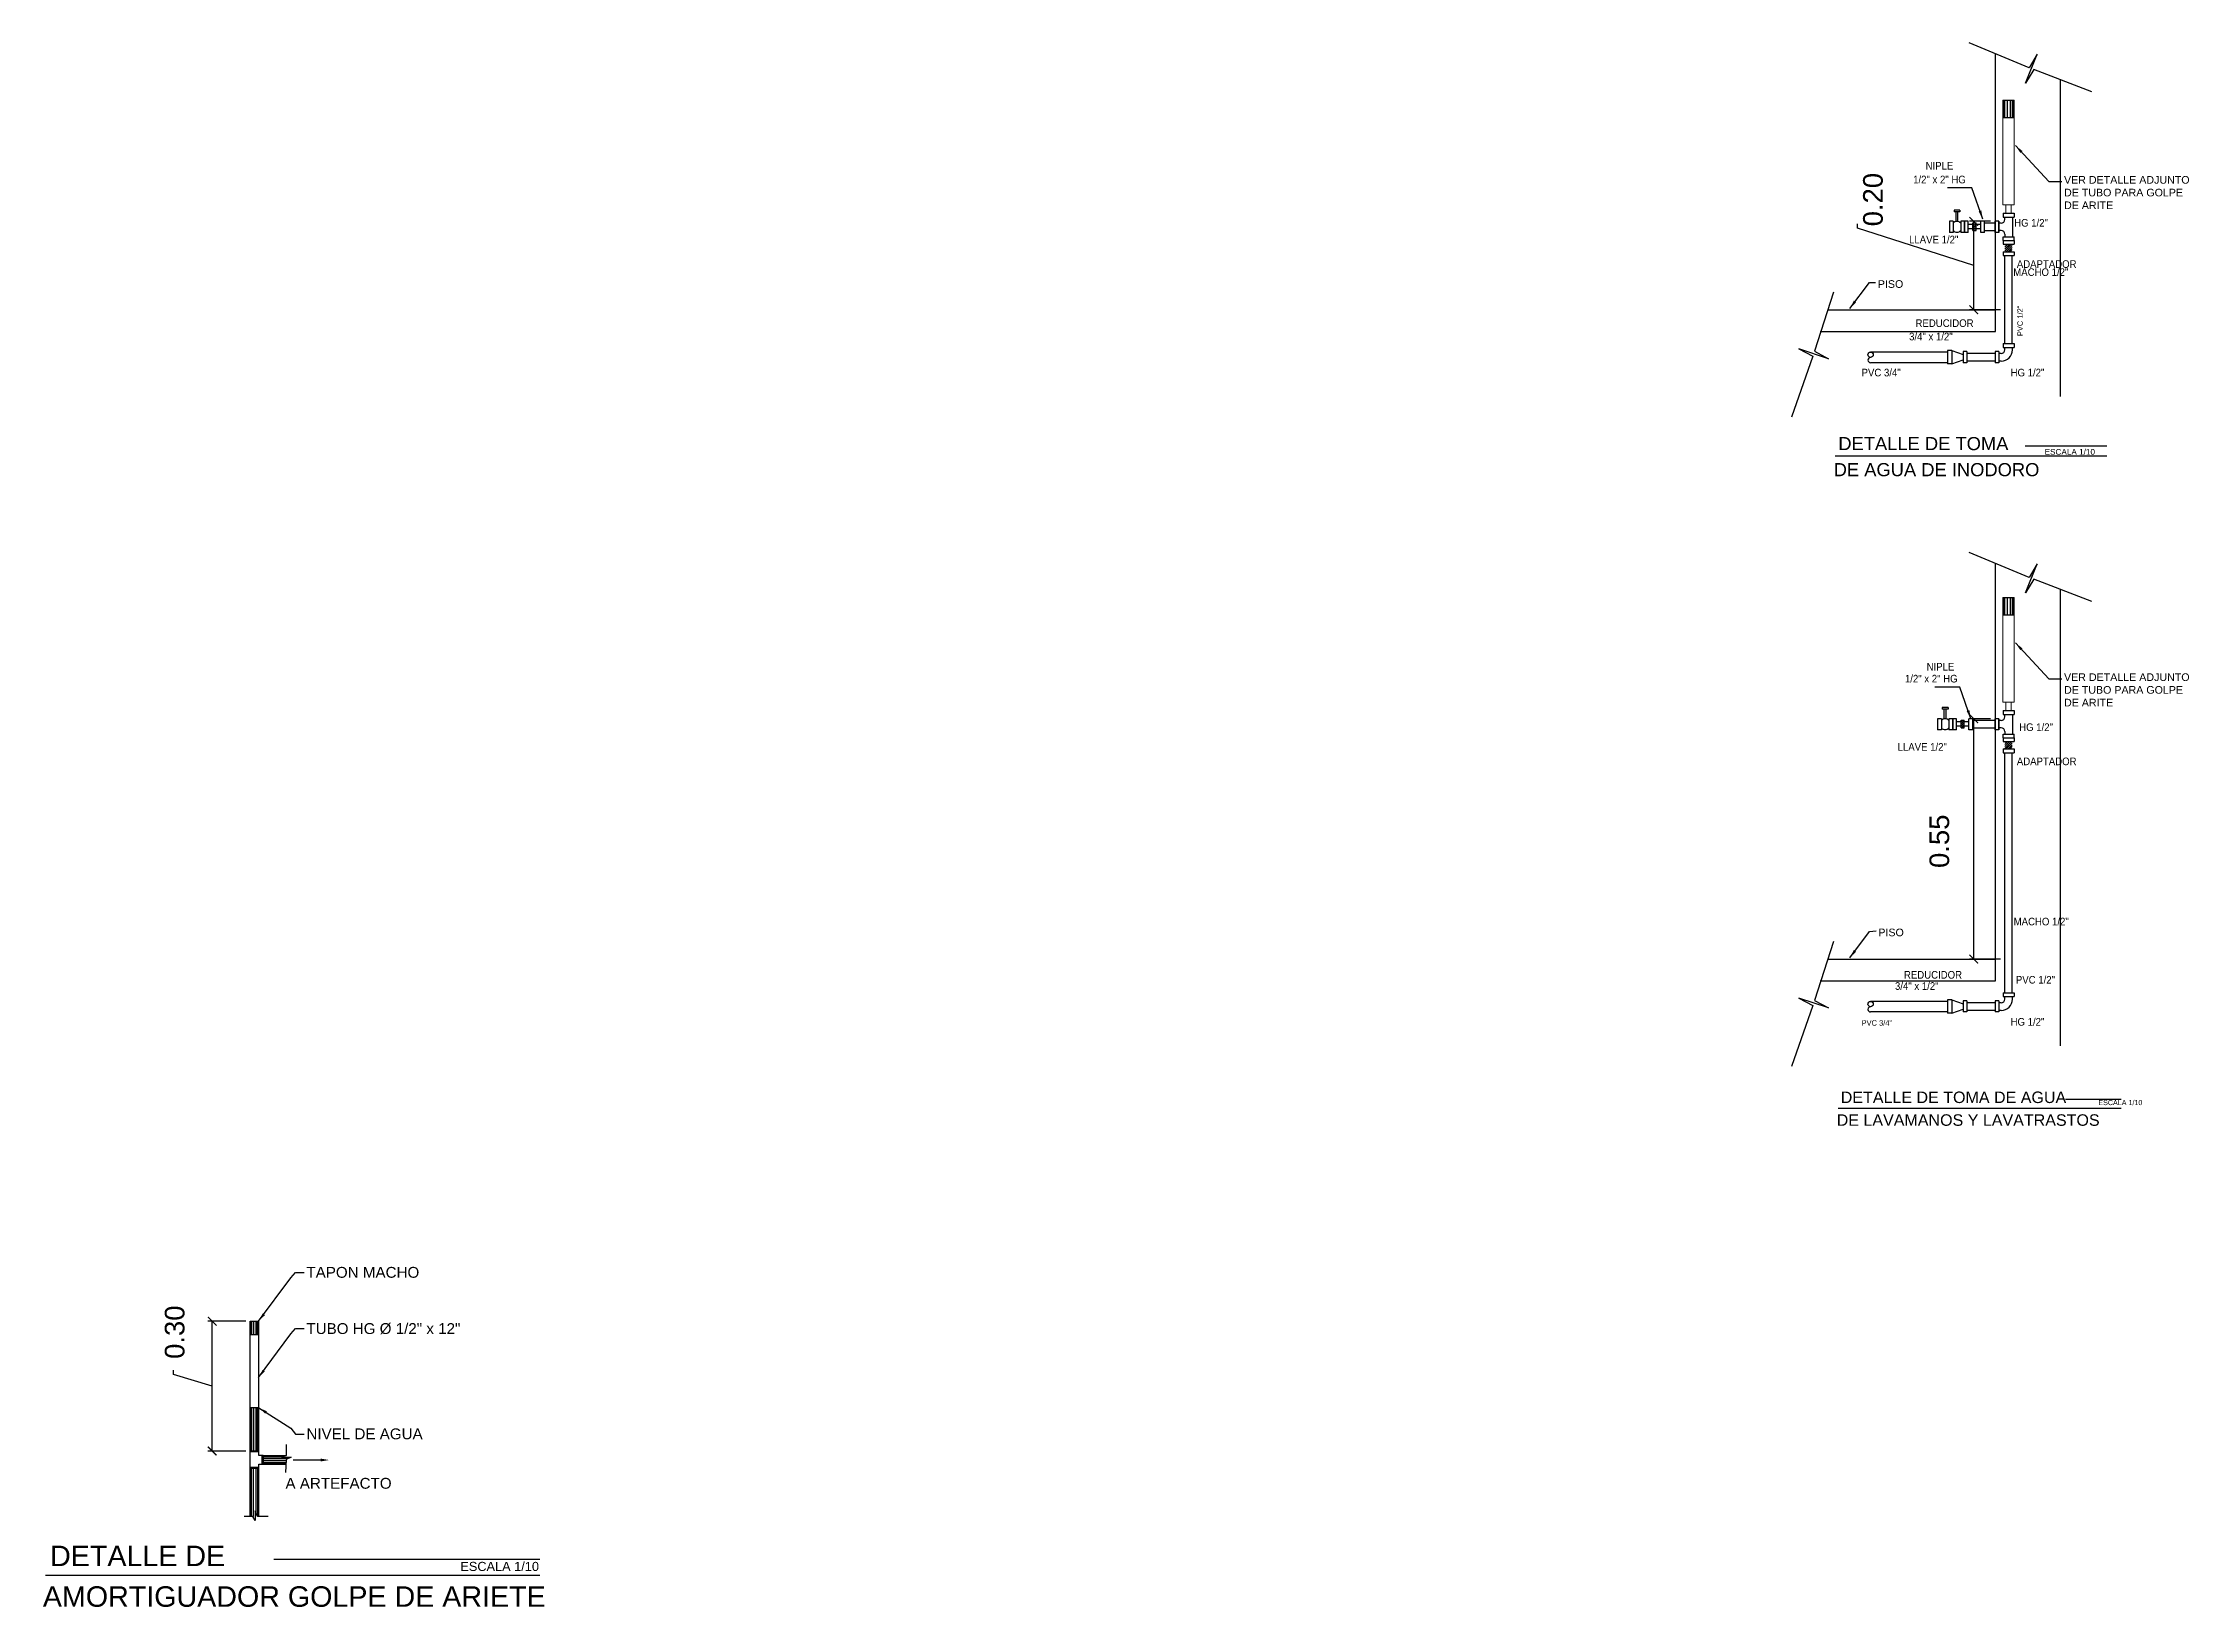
# Model space of a CAD drawing. Header units: inches. Extents: x -9 to 337, y -247 to 209.
# Drawn here: x 96.735 to 101.678, y -138.458 to -134.856 of the extents above; entities that cross this region are included whole.
import ezdxf

# ---------------------------------------------------------------- set-up
doc = ezdxf.new("R2010")
doc.units = ezdxf.units.IN
doc.header["$MEASUREMENT"] = 0
doc.linetypes.add('DASHED2', pattern=[0.375, 0.25, -0.125])
for name, color, linetype in [('aguafria', 3, 'Continuous'), ('MUROS', 5, 'Continuous'), ('TEXT', 2, 'Continuous'), ('TUBERIA HIDRAULICA', 4, 'Continuous')]:
    doc.layers.add(name, color=color, linetype=linetype)
doc.styles.add('ARIAL', font='arial.ttf', dxfattribs={"height": 0.14})
doc.styles.get("Standard").update_dxf_attribs({"font": 'arial.ttf'})
doc.styles.add('SUBTITULOS', font='arial.ttf')
doc.dimstyles.new('80E10', dxfattribs={"dimtxt": 0.025, "dimasz": 0.02, "dimexe": 0.01, "dimexo": 0.01, "dimgap": 0.005, "dimtad": 0, "dimzin": 1, "dimdsep": 46, "dimtxsty": 'ARIAL', "dimblk": 'ARCHTICK', "dimcen": 0.025, "dimclrd": 1, "dimclre": 1, "dimclrt": 3, "dimaunit": 1, "dimazin": 0, "dimtfac": 1, "dimtmove": 1, "dimatfit": 2, "dimfxl": 1, "dimlwd": -1, "dimlwe": -1, "dimarcsym": 0})

msp = doc.modelspace()

# ---------------------------------------------------------------- texts
at = {"layer": 'aguafria', "color": 3, "width": 0.9}
for s, height, p in [('NIPLE', 0.01757, (101.0709, -135.1478)), ('1/2" x 2" HG', 0.017571, (101.0421, -135.1794)), ('HG 1/2"', 0.01757, (101.2748, -135.2791)), ('LLAVE 1/2"', 0.01757, (101.0328, -135.3177)), ('MACHO 1/2"', 0.01757, (101.2728, -135.3927)), ('ADAPTADOR ', 0.01757, (101.281, -135.3741)), ('3/4" x 1/2"', 0.017571, (101.0328, -135.541)), ('REDUCIDOR', 0.01757, (101.0476, -135.5102)), ('PVC 3/4"', 0.01757, (100.9234, -135.624)), ('HG 1/2"', 0.01757, (101.2666, -135.624)), ('1/2" x 2" HG', 0.017571, (101.0232, -136.3289)), ('NIPLE', 0.01757, (101.0732, -136.3014)), ('HG 1/2"', 0.01757, (101.2864, -136.4407)), ('LLAVE 1/2"', 0.01757, (101.0064, -136.4861)), ('ADAPTADOR ', 0.01757, (101.281, -136.5194)), ('MACHO 1/2"', 0.01757, (101.2737, -136.8883)), ('3/4" x 1/2"', 0.017571, (101.0003, -137.0368)), ('REDUCIDOR', 0.01757, (101.021, -137.011)), ('PVC 1/2"', 0.01757, (101.2788, -137.0224)), ('PVC 3/4"', 0.01255, (100.9234, -137.1193)), ('HG 1/2"', 0.01757, (101.2666, -137.1193))]:
    msp.add_text(s, height=height, dxfattribs=at).set_placement(p)
msp.add_text('PVC 1/2"', height=0.01255, rotation=90, dxfattribs=at).set_placement((101.2947, -135.5313))
at = {"layer": 'aguafria', "color": 3, "char_height": 0.04524, "attachment_point": 5, "rotation": 90, "style": 'ARIAL'}
for s, insert in [('0.20', (100.9498, -135.2169)), ('0.55', (101.1027, -136.6946)), ('0.30', (97.0382, -137.8252))]:
    msp.add_mtext(s, dxfattribs=dict(at, insert=insert))
at = {"layer": 'aguafria', "color": 3, "attachment_point": 1}
for s, insert, char_height in [('VER DETALLE ADJUNTO\\PDE TUBO PARA GOLPE \\PDE ARITE', (101.3897, -135.1626), 0.017571), ('PISO', (100.9608, -135.4025), 0.01757), ('VER DETALLE ADJUNTO\\PDE TUBO PARA GOLPE \\PDE ARITE', (101.3897, -136.3079), 0.017571), ('PISO', (100.962, -136.8958), 0.01757)]:
    msp.add_mtext(s, dxfattribs=dict(at, insert=insert, char_height=char_height))
at = {"layer": 'aguafria', "color": 3, "char_height": 0.025, "style": 'ARIAL'}
for s, insert, attachment_point in [('TAPON MACHO', (97.3414, -137.6749), 1), ('TUBO HG %%C 1/2" x 12"', (97.3414, -137.8044), 1), ('NIVEL DE AGUA', (97.3414, -138.0722), 7), ('A ARTEFACTO', (97.2932, -138.1861), 7)]:
    msp.add_mtext(s, dxfattribs=dict(at, insert=insert, attachment_point=attachment_point))
at = {"layer": 'TEXT', "color": 4, "style": 'ARIAL'}
for s, height, p in [('DETALLE DE TOMA ', 0.030222, (100.8698, -135.7939)), ('DE AGUA DE INODORO', 0.030222, (100.8591, -135.8539)), ('DETALLE DE TOMA DE AGUA', 0.026444, (100.8754, -137.2975)), ('DE LAVAMANOS Y LAVATRASTOS', 0.026444, (100.8661, -137.3499)), ('DETALLE DE', 0.04722, (96.7511, -138.364)), ('AMORTIGUADOR GOLPE DE ARIETE', 0.047222, (96.7344, -138.4576))]:
    msp.add_text(s, height=height, dxfattribs=at).set_placement(p)
at = {"layer": 'TEXT', "color": 2, "style": 'SUBTITULOS'}
for height, p in [(0.013454, (101.345, -135.8046)), (0.011772, (101.4687, -137.3023)), (0.021021, (97.6959, -138.3752))]:
    msp.add_text('ESCALA 1/10', height=height, dxfattribs=at).set_placement(p)

# ---------------------------------------------------------------- blocks, each defined once
blk = doc.blocks.new('_ArchTick')
at = {"color": 0, "linetype": 'ByBlock', "const_width": 0.15}
blk.add_lwpolyline([(-0.5, -0.5), (0.5, 0.5)], dxfattribs=at)
blk = doc.blocks.new('MACHO')
at = {"layer": 'aguafria'}
h = blk.add_hatch(dxfattribs=at)
h.set_pattern_fill('ANSI31', color=2, scale=0.001, style=0)
h.set_pattern_definition([(45, (-459.044387, -224.596344), (-0.00224506403, 0.00224506403), [])])
h.paths.add_polyline_path([(0.0087, 0.0258), (-0.0087, 0.0258), (-0.0087, 0.0088), (0.0087, 0.0088)])
for p, q in [((-0.0127, 0.0345), (-0.0127, 0.0258)), ((-0.0127, 0.0345), (0.0127, 0.0345)), ((-0.0127, 0.0258), (0.0127, 0.0258)), ((-0.0127, 0.0088), (-0.0127, 0)), ((-0.0127, 0.0088), (0.0127, 0.0088)), ((-0.0127, 0), (0.0127, 0)), ((0.0127, 0.0345), (0.0127, 0.0258)), ((0.0127, 0.0088), (0.0127, 0))]:
    blk.add_line(p, q, dxfattribs=at)

# ---------------------------------------------------------------- hatches: boundary and pattern name
at = {"layer": 'aguafria'}
h = msp.add_hatch(dxfattribs=at)
h.set_pattern_fill('ANSI31', color=1, scale=0.001, style=0)
h.set_pattern_definition([(45, (-357.8620395, -357.2733704), (-0.00224506403, 0.00224506403), [])])
h.paths.add_polyline_path([(101.1871, -135.2704), (101.1798, -135.2704), (101.1798, -135.288), (101.1871, -135.288)])
h = msp.add_hatch(dxfattribs=at)
h.set_pattern_fill('ANSI31', color=1, scale=0.001, style=0)
h.set_pattern_definition([(45, (-357.8891553, -358.4186878), (-0.00224506403, 0.00224506403), [])])
h.paths.add_polyline_path([(101.16, -136.4158), (101.1527, -136.4158), (101.1527, -136.4333), (101.16, -136.4333)])

# ---------------------------------------------------------------- linework, layer by layer
at = {"color": 2, "lineweight": 0}
for p, q in [((101.2488, -134.988), (101.275, -134.988)), ((101.2488, -135.2287), (101.2488, -134.988)), ((101.275, -134.988), (101.275, -135.2287)), ((101.275, -135.2287), (101.2488, -135.2287)), ((101.2555, -135.2287), (101.2555, -135.2482)), ((101.2683, -135.2287), (101.2683, -135.2482)), ((101.2488, -136.1334), (101.275, -136.1334)), ((101.2488, -136.374), (101.2488, -136.1334)), ((101.275, -136.1334), (101.275, -136.374)), ((101.275, -136.374), (101.2488, -136.374)), ((101.2555, -136.374), (101.2555, -136.3936)), ((101.2683, -136.374), (101.2683, -136.3936))]:
    msp.add_line(p, q, dxfattribs=at)
at = {"color": 3, "linetype": 'Continuous'}
for p, q in [((101.2488, -134.988), (101.275, -134.988)), ((101.2488, -135.0281), (101.275, -135.0281)), ((101.2488, -136.1334), (101.275, -136.1334)), ((101.2488, -136.1734), (101.275, -136.1734)), ((97.2119, -137.8), (97.2318, -137.8)), ((97.2119, -138.0989), (97.2119, -137.8)), ((97.2318, -138.0989), (97.2318, -137.8)), ((97.2119, -137.8305), (97.2318, -137.8305)), ((97.2318, -137.9993), (97.2119, -137.9993)), ((97.2418, -138.1089), (97.2948, -138.1089)), ((97.2119, -138.2499), (97.2119, -138.1388)), ((97.2318, -138.2499), (97.2318, -138.1388)), ((97.2418, -138.1288), (97.2942, -138.1289))]:
    msp.add_line(p, q, dxfattribs=at)
at = {"color": 1, "lineweight": 0}
for p, q in [((101.2555, -135.2482), (101.2683, -135.2482)), ((101.2555, -136.3936), (101.2683, -136.3936))]:
    msp.add_line(p, q, dxfattribs=at)
at = {"color": 4, "linetype": 'Continuous'}
for p, q in [((97.2318, -138.0989), (97.2119, -138.0989)), ((97.2318, -138.1009), (97.2119, -138.1009)), ((97.2398, -138.1089), (97.2398, -138.1288)), ((97.2398, -138.1288), (97.2398, -138.1089)), ((97.2418, -138.1089), (97.2418, -138.1288)), ((97.2418, -138.1288), (97.2418, -138.1089)), ((97.2318, -138.1368), (97.2119, -138.1368)), ((97.2318, -138.1388), (97.2119, -138.1388)), ((97.2318, -138.1388), (97.2318, -138.1289))]:
    msp.add_line(p, q, dxfattribs=at)
at = {"color": 1, "linetype": 'DASHED2', "ltscale": 0.02}
for p, q in [((97.2948, -138.1089), (97.2842, -138.1133)), ((97.2948, -138.0842), (97.2948, -138.1089)), ((97.2948, -138.1182), (97.2931, -138.1481)), ((97.2178, -138.2499), (97.1984, -138.2499)), ((97.2235, -138.2588), (97.2178, -138.2499)), ((97.2284, -138.2499), (97.2235, -138.237)), ((97.2235, -138.237), (97.2235, -138.2588)), ((97.2535, -138.2499), (97.2284, -138.2499))]:
    msp.add_line(p, q, dxfattribs=at)
at = {"color": 1, "linetype": 'DASHED2', "ltscale": 0.06}
for p, q in [((97.2842, -138.1133), (97.3061, -138.1133)), ((97.3061, -138.1133), (97.2948, -138.1182))]:
    msp.add_line(p, q, dxfattribs=at)
at = {"color": 1}
msp.add_lwpolyline([(97.3739, -138.1196), (97.3106, -138.1196)], dxfattribs=at)
msp.add_solid([(97.3739, -138.1229), (97.3938, -138.1196), (97.3739, -138.1163)], dxfattribs=at)
at = {"layer": 'aguafria'}
for p, q in [((101.1363, -135.241), (101.1363, -135.2448)), ((101.1497, -135.241), (101.1363, -135.241)), ((101.1497, -135.2448), (101.1363, -135.2448)), ((101.141, -135.2674), (101.141, -135.2448)), ((101.145, -135.2674), (101.145, -135.2448)), ((101.1497, -135.241), (101.1497, -135.2448)), ((101.1255, -135.2669), (101.1255, -135.2923)), ((101.1343, -135.2669), (101.1255, -135.2669)), ((101.1343, -135.2923), (101.1255, -135.2923)), ((101.1343, -135.2669), (101.1343, -135.2923)), ((101.1604, -135.2669), (101.1517, -135.2669)), ((101.1517, -135.2669), (101.1517, -135.2923)), ((101.1604, -135.2923), (101.1517, -135.2923)), ((101.1604, -135.2669), (101.1604, -135.2923)), ((101.1604, -135.2923), (101.1604, -135.2669)), ((101.1692, -135.2669), (101.1604, -135.2669)), ((101.1692, -135.2923), (101.1604, -135.2923)), ((101.1692, -135.2923), (101.1692, -135.2669)), ((101.2065, -135.2669), (101.1977, -135.2669)), ((101.1977, -135.2923), (101.1977, -135.2669)), ((101.2065, -135.2923), (101.1977, -135.2923)), ((101.2065, -135.2923), (101.2065, -135.2669)), ((101.2307, -135.2923), (101.2307, -135.2669)), ((101.2394, -135.2669), (101.2307, -135.2669)), ((101.2394, -135.2669), (101.2307, -135.2669)), ((101.2307, -135.2923), (101.2307, -135.2669)), ((101.2394, -135.2923), (101.2307, -135.2923)), ((101.2394, -135.2923), (101.2307, -135.2923)), ((101.2394, -135.2923), (101.2394, -135.2669)), ((101.2394, -135.2923), (101.2394, -135.2669)), ((101.2394, -135.2669), (101.2394, -135.2923)), ((101.2446, -135.2713), (101.2394, -135.2713)), ((101.2446, -135.288), (101.2394, -135.288)), ((101.2446, -135.288), (101.2394, -135.288)), ((101.2492, -135.2482), (101.2492, -135.257)), ((101.2492, -135.2482), (101.2746, -135.2482)), ((101.2492, -135.257), (101.2746, -135.257)), ((101.2533, -135.2626), (101.2533, -135.257)), ((101.2708, -135.257), (101.2708, -135.3023)), ((101.2746, -135.2482), (101.2746, -135.257)), ((101.2492, -135.3023), (101.2746, -135.3023)), ((101.2492, -135.311), (101.2492, -135.3023)), ((101.2492, -135.3023), (101.2746, -135.3023)), ((101.2492, -135.311), (101.2746, -135.311)), ((101.2533, -135.2967), (101.2533, -135.3023)), ((101.2533, -135.2967), (101.2533, -135.3023)), ((101.2708, -135.2967), (101.2708, -135.3023)), ((101.2746, -135.311), (101.2746, -135.3023)), ((101.1316, -135.5644), (101.121, -135.5644)), ((101.121, -135.5644), (101.121, -135.5951)), ((101.1316, -135.5644), (101.1573, -135.5735)), ((101.1316, -135.5644), (101.1316, -135.5951)), ((101.1316, -135.5951), (101.1573, -135.5859)), ((101.1573, -135.567), (101.1573, -135.5924)), ((101.1661, -135.567), (101.1573, -135.567)), ((101.1661, -135.567), (101.1661, -135.5924)), ((101.2394, -135.567), (101.2307, -135.567)), ((101.2307, -135.567), (101.2307, -135.5924)), ((101.2394, -135.567), (101.2394, -135.5924)), ((101.2446, -135.5714), (101.2394, -135.5714)), ((101.2446, -135.5889), (101.2394, -135.5889)), ((101.2492, -135.5483), (101.2492, -135.5571)), ((101.2492, -135.5483), (101.2746, -135.5483)), ((101.2492, -135.5571), (101.2746, -135.5571)), ((101.2533, -135.5626), (101.2533, -135.5571)), ((101.2708, -135.5626), (101.2708, -135.5571)), ((101.2746, -135.5483), (101.2746, -135.5571)), ((101.1316, -135.5951), (101.121, -135.5951)), ((101.1661, -135.5924), (101.1573, -135.5924)), ((101.2394, -135.5924), (101.2307, -135.5924)), ((101.1072, -136.4123), (101.0984, -136.4123)), ((101.0984, -136.4123), (101.0984, -136.4377)), ((101.1072, -136.4123), (101.1072, -136.4377)), ((101.1226, -136.3863), (101.1092, -136.3863)), ((101.1092, -136.3863), (101.1092, -136.3901)), ((101.1226, -136.3901), (101.1092, -136.3901)), ((101.1139, -136.4127), (101.1139, -136.3901)), ((101.1179, -136.4128), (101.1179, -136.3901)), ((101.1226, -136.3863), (101.1226, -136.3901)), ((101.1246, -136.4123), (101.1246, -136.4377)), ((101.1333, -136.4123), (101.1246, -136.4123)), ((101.1421, -136.4123), (101.1333, -136.4123)), ((101.1333, -136.4377), (101.1333, -136.4123)), ((101.1333, -136.4123), (101.1333, -136.4377)), ((101.1421, -136.4377), (101.1421, -136.4123)), ((101.1706, -136.4377), (101.1706, -136.4123)), ((101.1793, -136.4123), (101.1706, -136.4123)), ((101.1793, -136.4377), (101.1793, -136.4123)), ((101.2394, -136.4123), (101.2307, -136.4123)), ((101.2307, -136.4377), (101.2307, -136.4123)), ((101.2394, -136.4377), (101.2394, -136.4123)), ((101.2394, -136.4123), (101.2394, -136.4377)), ((101.2446, -136.4166), (101.2394, -136.4166)), ((101.2492, -136.3936), (101.2492, -136.4023)), ((101.2492, -136.3936), (101.2746, -136.3936)), ((101.2492, -136.4023), (101.2746, -136.4023)), ((101.2533, -136.4079), (101.2533, -136.4023)), ((101.2708, -136.4023), (101.2708, -136.4476)), ((101.2746, -136.3936), (101.2746, -136.4023)), ((101.1072, -136.4377), (101.0984, -136.4377)), ((101.1333, -136.4377), (101.1246, -136.4377)), ((101.1421, -136.4377), (101.1333, -136.4377)), ((101.1793, -136.4377), (101.1706, -136.4377)), ((101.2394, -136.4377), (101.2307, -136.4377)), ((101.2446, -136.4333), (101.2394, -136.4333)), ((101.2492, -136.4564), (101.2492, -136.4476)), ((101.2492, -136.4476), (101.2746, -136.4476)), ((101.2492, -136.4564), (101.2746, -136.4564)), ((101.2533, -136.442), (101.2533, -136.4476)), ((101.2746, -136.4564), (101.2746, -136.4476)), ((101.121, -137.0597), (101.121, -137.0904)), ((101.1316, -137.0597), (101.121, -137.0597)), ((101.1316, -137.0597), (101.1316, -137.0904)), ((101.1316, -137.0597), (101.1573, -137.0688)), ((101.1661, -137.0623), (101.1573, -137.0623)), ((101.1573, -137.0623), (101.1573, -137.0877)), ((101.1661, -137.0623), (101.1661, -137.0877)), ((101.2307, -137.0623), (101.2307, -137.0877)), ((101.2394, -137.0623), (101.2307, -137.0623)), ((101.2394, -137.0623), (101.2394, -137.0877)), ((101.2446, -137.0667), (101.2394, -137.0667)), ((101.2492, -137.0436), (101.2746, -137.0436)), ((101.2492, -137.0436), (101.2492, -137.0524)), ((101.2492, -137.0524), (101.2746, -137.0524)), ((101.2533, -137.058), (101.2533, -137.0524)), ((101.2708, -137.058), (101.2708, -137.0524)), ((101.2746, -137.0436), (101.2746, -137.0524)), ((101.1316, -137.0904), (101.121, -137.0904)), ((101.1316, -137.0904), (101.1573, -137.0813)), ((101.1661, -137.0877), (101.1573, -137.0877)), ((101.2394, -137.0877), (101.2307, -137.0877)), ((101.2446, -137.0842), (101.2394, -137.0842))]:
    msp.add_line(p, q, dxfattribs=at)
at = {"layer": 'aguafria', "color": 1}
for p, q in [((100.9142, -135.2829), (100.9142, -135.2729)), ((101.1816, -135.3687), (100.9142, -135.2829)), ((101.2207, -135.2669), (101.1716, -135.2669)), ((101.1816, -135.4704), (101.1816, -135.2669)), ((101.2432, -135.4704), (101.1716, -135.4704)), ((101.2207, -136.4123), (101.1716, -136.4123)), ((101.1816, -136.9658), (101.1816, -136.4123)), ((101.2432, -136.9658), (101.1716, -136.9658)), ((97.2019, -137.8), (97.1145, -137.8)), ((97.1245, -138.0989), (97.1245, -137.8)), ((97.0355, -137.9228), (97.0355, -137.9128)), ((97.1245, -137.9495), (97.0355, -137.9228)), ((97.2019, -138.0989), (97.1145, -138.0989))]:
    msp.add_line(p, q, dxfattribs=at)
at = {"layer": 'aguafria', "color": 4}
for p, q in [((101.1798, -135.2739), (101.1692, -135.2739)), ((101.1798, -135.2845), (101.1692, -135.2845)), ((101.1798, -135.2704), (101.1871, -135.2704)), ((101.1798, -135.288), (101.1798, -135.2704)), ((101.1798, -135.288), (101.1871, -135.288)), ((101.1871, -135.288), (101.1871, -135.2704)), ((101.1977, -135.2739), (101.1871, -135.2739)), ((101.1977, -135.2845), (101.1871, -135.2845)), ((101.2065, -135.2704), (101.2307, -135.2704)), ((101.2065, -135.288), (101.2307, -135.288)), ((101.2532, -135.5483), (101.2532, -135.3456)), ((101.2706, -135.5483), (101.2706, -135.3456)), ((101.121, -135.5681), (100.9442, -135.5681)), ((101.2307, -135.5714), (101.1661, -135.5714)), ((101.2307, -135.5889), (101.1661, -135.5889)), ((101.121, -135.5924), (100.9442, -135.5924)), ((101.1527, -136.4192), (101.1421, -136.4192)), ((101.1527, -136.4298), (101.1421, -136.4298)), ((101.1527, -136.4333), (101.1527, -136.4158)), ((101.1527, -136.4158), (101.16, -136.4158)), ((101.16, -136.4333), (101.16, -136.4158)), ((101.1706, -136.4192), (101.16, -136.4192)), ((101.1706, -136.4298), (101.16, -136.4298)), ((101.1793, -136.4158), (101.2307, -136.4158)), ((101.1527, -136.4333), (101.16, -136.4333)), ((101.1793, -136.4333), (101.2307, -136.4333)), ((101.2532, -137.0436), (101.2532, -136.4909)), ((101.2706, -137.0436), (101.2706, -136.4909)), ((101.121, -137.0634), (100.9442, -137.0634)), ((101.2307, -137.0667), (101.1661, -137.0667)), ((101.121, -137.0878), (100.9442, -137.0878)), ((101.2307, -137.0842), (101.1661, -137.0842))]:
    msp.add_line(p, q, dxfattribs=at)
at = {"layer": 'aguafria', "color": 3}
for p, q in [((100.8451, -135.4704), (101.2316, -135.4704)), ((100.8451, -136.9658), (101.2316, -136.9658))]:
    msp.add_line(p, q, dxfattribs=at)
at = {"layer": 'aguafria', "color": 1}
for points in [[(101.4537, -134.9688), (101.3203, -134.9176), (101.3013, -134.9488), (101.3281, -134.8819), (101.3091, -134.9131), (101.1715, -134.856)], [(100.8586, -135.43), (100.815, -135.5661), (100.8472, -135.5832), (100.779, -135.5603), (100.8112, -135.5775), (100.762, -135.7181)], [(101.4537, -136.1425), (101.3203, -136.0912), (101.3013, -136.1224), (101.3281, -136.0556), (101.3091, -136.0868), (101.1715, -136.0297)], [(100.8586, -136.9253), (100.815, -137.0614), (100.8472, -137.0786), (100.779, -137.0557), (100.8112, -137.0728), (100.762, -137.2134)]]:
    msp.add_lwpolyline(points, dxfattribs=at)
at = {"layer": 'aguafria', "color": 4}
for centre in [(100.9442, -135.5742), (100.9442, -137.0695)]:
    msp.add_circle(centre, 0.00608, dxfattribs=at)
at = {"layer": 'aguafria'}
for centre, radius, start, end in [((101.1428, -135.279), 0.0118, 41.2864, 136.1983), ((101.1428, -135.2802), 0.0118, 223.8017, 318.7136), ((101.2446, -135.2626), 0.00876, 270, 0), ((101.2446, -135.2967), 0.00876, 0, 90), ((101.2446, -135.2967), 0.00876, 0, 90), ((101.2446, -135.5626), 0.00876, 270, 0), ((101.2446, -135.5626), 0.0263, 270, 0), ((101.1157, -136.4244), 0.0118, 41.2864, 136.1983), ((101.2446, -136.4079), 0.00876, 270, 0), ((101.1157, -136.4256), 0.0118, 223.8017, 318.7136), ((101.2446, -136.442), 0.00876, 0, 90), ((101.2446, -137.058), 0.0263, 270, 0), ((101.2446, -137.058), 0.00876, 270, 0)]:
    msp.add_arc(centre, radius, start, end, dxfattribs=at)
at = {"layer": 'aguafria', "color": 4}
for centre in [(100.9442, -135.5864), (100.9442, -137.0817)]:
    msp.add_arc(centre, 0.00608, 90, 270, dxfattribs=at)
at = {"layer": 'MUROS'}
for p, q in [((101.2316, -135.5204), (101.2316, -134.8809)), ((101.3816, -135.6704), (101.3816, -134.9411)), ((100.8283, -135.5204), (101.2316, -135.5204)), ((101.2316, -137.0158), (101.2316, -136.0546)), ((101.3816, -137.1658), (101.3816, -136.1148)), ((100.8283, -137.0158), (101.2316, -137.0158))]:
    msp.add_line(p, q, dxfattribs=at)
at = {"layer": 'TEXT', "color": 1}
for points in [[(101.3, -135.7836), (101.4885, -135.7836)], [(101.3931, -137.2884), (101.5213, -137.2884)], [(97.2663, -138.3478), (97.8788, -138.3478)]]:
    msp.add_lwpolyline(points, dxfattribs=at)
at = {"layer": 'TEXT', "color": 7}
for points in [[(100.8629, -135.8073), (101.4885, -135.8073)], [(100.8694, -137.3092), (101.5213, -137.3092)], [(96.7402, -138.3849), (97.8788, -138.3849)]]:
    msp.add_lwpolyline(points, dxfattribs=at)
at = {"layer": 'TUBERIA HIDRAULICA', "color": 1}
for p, q in [((101.2494, -134.988), (101.2494, -135.0281)), ((101.2524, -134.988), (101.2524, -135.0281)), ((101.2589, -134.9892), (101.2589, -135.0281)), ((101.2656, -134.9892), (101.2656, -135.0281)), ((101.2703, -134.988), (101.2703, -135.0281)), ((101.2723, -134.988), (101.2723, -135.0281)), ((101.2743, -134.988), (101.2743, -135.0281)), ((101.2494, -136.1334), (101.2494, -136.1734)), ((101.2524, -136.1334), (101.2524, -136.1734)), ((101.2589, -136.1346), (101.2589, -136.1734)), ((101.2656, -136.1346), (101.2656, -136.1734)), ((101.2703, -136.1334), (101.2703, -136.1734)), ((101.2723, -136.1334), (101.2723, -136.1734)), ((101.2743, -136.1334), (101.2743, -136.1734)), ((97.2123, -137.8), (97.2123, -137.8305)), ((97.2146, -137.8), (97.2146, -137.8305)), ((97.2195, -137.8009), (97.2195, -137.8305)), ((97.2246, -137.8009), (97.2246, -137.8305)), ((97.2282, -137.8), (97.2282, -137.8305)), ((97.2298, -137.8), (97.2298, -137.8305)), ((97.2313, -137.8), (97.2313, -137.8305)), ((97.2123, -137.9993), (97.2123, -138.0989)), ((97.2134, -137.9993), (97.2134, -138.0989)), ((97.2146, -137.9993), (97.2146, -138.0989)), ((97.2195, -137.9993), (97.2195, -138.0989)), ((97.2246, -137.9993), (97.2246, -138.0989)), ((97.2282, -137.9993), (97.2282, -138.0989)), ((97.2298, -137.9993), (97.2298, -138.0989)), ((97.2313, -137.9993), (97.2313, -138.0989)), ((97.2418, -138.11), (97.291, -138.11)), ((97.2418, -138.1114), (97.2856, -138.1114)), ((97.2127, -138.1388), (97.2127, -138.2499)), ((97.2142, -138.1388), (97.2142, -138.2499)), ((97.2191, -138.1388), (97.2191, -138.2499)), ((97.2252, -138.1388), (97.2252, -138.2415)), ((97.229, -138.1388), (97.229, -138.2499)), ((97.2311, -138.1388), (97.2311, -138.2499)), ((97.2418, -138.1153), (97.2997, -138.1153)), ((97.2418, -138.1199), (97.2946, -138.1199)), ((97.2418, -138.1246), (97.2944, -138.1246)), ((97.2418, -138.1272), (97.2943, -138.1272)), ((97.2418, -138.1281), (97.2942, -138.1281))]:
    msp.add_line(p, q, dxfattribs=at)
at = {"layer": 'TUBERIA HIDRAULICA', "color": 4}
for p, q in [((97.2119, -138.1388), (97.2119, -138.0989)), ((97.2317, -138.1089), (97.2317, -138.0989)), ((97.2418, -138.1089), (97.2317, -138.1089)), ((97.2318, -138.1289), (97.2418, -138.1289))]:
    msp.add_line(p, q, dxfattribs=at)

# ---------------------------------------------------------------- block references
at = {"layer": 'aguafria', "color": 1, "xscale": 0.02, "yscale": 0.02, "zscale": 0.02}
for p, rotation in [((101.1816, -135.2669), 90), ((101.1816, -135.4704), 270), ((101.1816, -136.4123), 90), ((101.1816, -136.9658), 270), ((97.1245, -137.8), 90), ((97.1245, -138.0989), 270)]:
    msp.add_blockref('_ArchTick', p, dxfattribs=dict(at, rotation=rotation))
at = {"layer": 'aguafria'}
for p in [(101.2619, -135.3456), (101.2619, -136.4909)]:
    msp.add_blockref('MACHO', p, dxfattribs=at)

msp.set_redraw_order([(e.dxf.handle, doc.entitydb.next_handle()) for e in msp.query("TEXT MTEXT ATTDEF DIMENSION ARC_DIMENSION")])  # texts and dimensions are drawn at this point

# ---------------------------------------------------------------- leaders
at = {"layer": 'aguafria', "annotation_type": 0, "has_hookline": 1, "hookline_direction": 0}
for points, text_width in [([(101.2779, -135.0925), (101.3546, -135.1753), (101.3847, -135.1751)], 0.288), ([(101.2779, -136.2378), (101.3546, -136.3207), (101.3847, -136.3204)], 0.288), ([(97.2313, -137.8), (97.3055, -137.6998), (97.3164, -137.6874), (97.3364, -137.6874)], 0.2576), ([(97.2313, -137.9296), (97.3055, -137.8293), (97.3164, -137.8169), (97.3364, -137.8169)], 0.3523), ([(97.2318, -137.9993), (97.3055, -138.0466), (97.3164, -138.0597), (97.3364, -138.0597)], 0.2652)]:
    msp.add_leader(points, dimstyle='80E10', dxfattribs=dict(at, text_width=text_width))
at = {"layer": 'aguafria', "color": 6}
for points in [[(101.2026, -135.2617), (101.1772, -135.1894), (101.1214, -135.1894)], [(101.175, -136.4123), (101.1496, -136.3399), (101.0922, -136.3399)]]:
    msp.add_leader(points, dimstyle='80E10', dxfattribs=at)
at = {"layer": 'aguafria', "color": 6, "annotation_type": 0, "has_hookline": 1, "hookline_direction": 0, "text_width": 0.0557}
for points in [[(100.896, -135.4677), (100.9418, -135.4075), (100.9558, -135.4075)], [(100.896, -136.963), (100.9418, -136.9028), (100.957, -136.9008)]]:
    msp.add_leader(points, dimstyle='80E10', dxfattribs=at)

doc.saveas('drawing.dxf')
